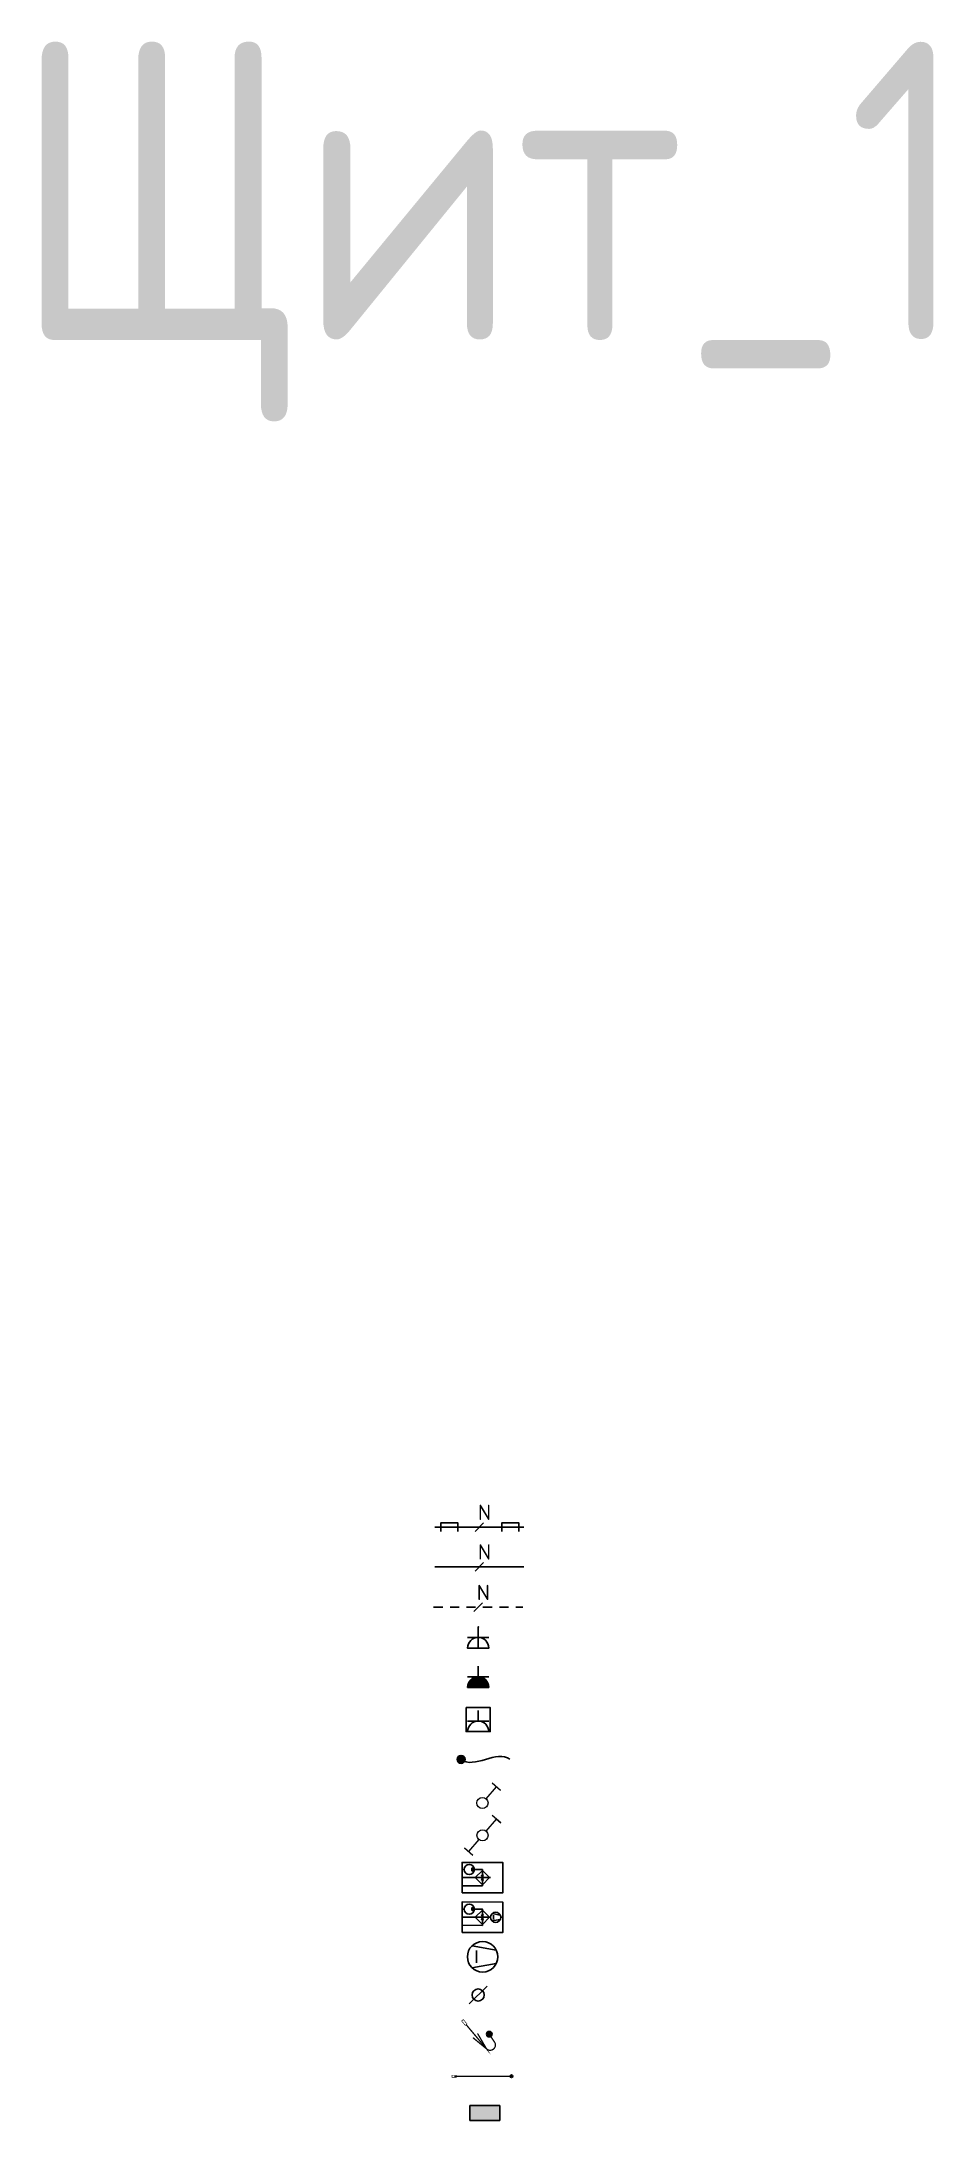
# Model space of a CAD drawing. Header units: millimetres. Extents: x -205 to 4435, y 0 to 4374.
# Drawn here: x -205.3 to -55.8, y 1140 to 1488.5 of the extents above; entities that cross this region are included whole.
import ezdxf

# ---------------------------------------------------------------- set-up
doc = ezdxf.new("R2010")
doc.units = ezdxf.units.MM
doc.set_wipeout_variables(frame=1)
doc.linetypes.add('JIS_02_0.7', pattern=[1.35, 0.75, -0.6])
for name, color, linetype in [('0_UNC_10 Доп. Оборудование', 1, 'Continuous'), ('0_UNC_3 Свет. Выключатели 230', 1, 'Continuous'), ('0_UNC_6 Обогрев. Оборудование', 1, 'Continuous'), ('0_UNC_8 ДСУП. Оборудование', 104, 'Continuous')]:
    doc.layers.add(name, color=color, linetype=linetype)
doc.layers.add('0_UNC_2 Розетки. Оборудование', color=7, linetype='Continuous', true_color=0x991b1e)
doc.styles.add('Unecom', font='GOST2304A_0.ttf', dxfattribs={"height": 2.5})
doc.styles.add('СГЕНЕРИР_СТИЛЬ_1', font='')
doc.styles.get('СГЕНЕРИР_СТИЛЬ_1').set_extended_font_data('Arial Кириллический')

msp = doc.modelspace()

# ---------------------------------------------------------------- texts
at = {"color": 6, "insert": (-50.04, 1456.69), "char_height": 50, "attachment_point": 6, "style": 'Unecom'}
msp.add_mtext_dynamic_manual_height_columns('Щит_1', width=317.8737, gutter_width=12.5, heights=[0], dxfattribs=at)

# ---------------------------------------------------------------- blocks, each defined once
blk = doc.blocks.new('кл лоток')
at = {"color": 30, "true_color": 0xf8991e}
for points in [[(23282, 227521), (24745, 227521)], [(23382, 227451), (23382, 227591), (23662, 227591), (23662, 227451)], [(23943, 227450), (24084, 227592)], [(24382, 227451), (24382, 227591), (24662, 227591), (24662, 227451)]]:
    blk.add_lwpolyline(points, dxfattribs=at)
at = {"color": 30, "true_color": 0xf8991e, "insert": (24668, 227763), "char_height": 250, "width": 1354, "attachment_point": 5, "style": 'СГЕНЕРИР_СТИЛЬ_1'}
blk.add_mtext('\\pxql;{\\fISOCPEUR|b0|i0|c204|p34;N}', dxfattribs=at)
blk = doc.blocks.new('кл потолок')
at = {"color": 1}
for points in [[(23282, 226871), (24745, 226871)], [(23943, 226800), (24084, 226942)]]:
    blk.add_lwpolyline(points, dxfattribs=at)
at = {"color": 1, "insert": (24668, 227113), "char_height": 250, "width": 1354, "attachment_point": 5, "style": 'СГЕНЕРИР_СТИЛЬ_1'}
blk.add_mtext('\\pxql;{\\fISOCPEUR|b0|i0|c204|p34;N}', dxfattribs=at)
blk = doc.blocks.new('кл по полу')
at = {"color": 1, "linetype": 'JIS_02_0.7', "ltscale": 200}
blk.add_lwpolyline([(66385, 226207), (67848, 226207)], dxfattribs=at)
at = {"color": 1}
blk.add_lwpolyline([(67045, 226136), (67187, 226278)], dxfattribs=at)
at = {"color": 1, "insert": (67771, 226449), "char_height": 250, "width": 1354, "attachment_point": 5, "style": 'СГЕНЕРИР_СТИЛЬ_1'}
blk.add_mtext('\\pxql;{\\fISOCPEUR|b0|i0|c204|p34;N}', dxfattribs=at)
blk = doc.blocks.new('*U300')
h = blk.add_hatch()
h.set_pattern_fill('ANGLE', color=6)
h.set_pattern_definition([(0, (0, 0), (0, 6.985), [5.08, -1.905]), (90, (0, 0), (-6.985, 4e-16), [5.08, -1.905])])
h.paths.add_polyline_path([(-0.65, -1.25, 1), (0.65, -1.25, 1)])
h = blk.add_hatch(color=0)
h.dxf.hatch_style = 1
h.paths.add_polyline_path([(-0.65, -1.25, 1), (0.65, -1.25, 1)])
at = {"color": 0, "linetype": 'ByBlock'}
blk.add_circle((0, -1.25), 0.653, dxfattribs=at)
at = {"color": 0, "linetype": 'ByBlock', "start_tangent": (7.660218, -6.306333), "end_tangent": (10.001371, -7.711266)}
blk.add_spline([(0, -1.25), (8, -1.23)], degree=3, dxfattribs=at)
at = {"color": 0, "style": 'Unecom'}
for tag, p in [('МОДЕЛЬ', (-8.78, 11.84)), ('АТРИБУТ', (-8.78, 8.89))]:
    blk.add_attdef(tag, p, '', height=2.5, dxfattribs=at)
for tag, p, flags in [('ГРУППА', (6.72, 11.84), 9), ('НАЗНАЧЕНИЕ', (6.72, 8.89), 1), ('МОЩНОСТЬ', (0, 0), 9), ('НАИМЕНОВАНИЕ', (0, 0), 9)]:
    blk.add_attdef(tag, p, '', height=2.5, dxfattribs=dict(at, flags=flags))
blk = doc.blocks.new('*U294')
at = {"color": 0, "linetype": 'ByBlock', "lineweight": -2}
for points in [[(1.74, 0), (-1.74, 0)], [(1.74, -1.74), (-1.74, -1.74)]]:
    blk.add_lwpolyline(points, dxfattribs=at)
at = {"color": 0, "ltscale": 0.4}
for points in [[(0, -1.74), (0, 0)], [(0, -3.47), (0, -1.74)]]:
    blk.add_lwpolyline(points, dxfattribs=at)
at = {"color": 0, "linetype": 'ByBlock', "lineweight": -2}
blk.add_arc((0, 0), 1.74, 180, 0, dxfattribs=at)
for p in [(-1.74, 0), (1.74, 0), (0, -3.47)]:
    blk.add_point(p, dxfattribs=at)
at = {"color": 18, "true_color": 0x000000, "style": 'Unecom', "flags": 1}
for tag, p in [('НАЗНАЧЕНИЕ', (-2.52, 0.68)), ('ГРУППА', (-2.52, -2.27))]:
    blk.add_attdef(tag, p, '', height=2.5, rotation=180, dxfattribs=at)
at = {"layer": 'Defpoints', "style": 'Unecom'}
for tag, p in [('АТРИБУТ', (12.97, 0.68)), ('МОДЕЛЬ', (12.97, -2.27))]:
    blk.add_attdef(tag, p, '', height=2.5, rotation=180, dxfattribs=at)
blk = doc.blocks.new('*U295')
at = {"ltscale": 0.4}
h = blk.add_hatch(color=0, dxfattribs=at)
h.dxf.hatch_style = 1
h.paths.add_polyline_path([(0, -1.74), (0, 0), (-1.74, 0, 0.414214)])
h = blk.add_hatch(color=0, dxfattribs=at)
h.dxf.hatch_style = 1
h.paths.add_polyline_path([(0, -1.74, 0.414214), (1.74, 0), (0, 0)])
at = {"color": 0, "linetype": 'ByBlock', "lineweight": -2}
for points in [[(1.74, 0), (-1.74, 0)], [(1.74, -1.74), (-1.74, -1.74)]]:
    blk.add_lwpolyline(points, dxfattribs=at)
at = {"color": 0, "ltscale": 0.4}
blk.add_lwpolyline([(0, -3.47), (0, -1.74)], dxfattribs=at)
at = {"color": 0, "linetype": 'ByBlock', "lineweight": -2}
blk.add_arc((0, 0), 1.74, 180, 0, dxfattribs=at)
at = {"color": 18, "true_color": 0x000000, "style": 'Unecom', "flags": 1}
for tag, p in [('НАЗНАЧЕНИЕ', (-2.52, 0.68)), ('ГРУППА', (-2.52, -2.27))]:
    blk.add_attdef(tag, p, '', height=2.5, rotation=180, dxfattribs=at)
at = {"layer": 'Defpoints', "style": 'Unecom'}
for tag, p in [('АТРИБУТ', (12.97, 0.68)), ('МОДЕЛЬ', (12.97, -2.27))]:
    blk.add_attdef(tag, p, '', height=2.5, rotation=180, dxfattribs=at)
blk = doc.blocks.new('*U296')
at = {"color": 0, "ltscale": 0.4}
blk.add_lwpolyline([(1.98, -3.95), (-1.98, -3.95), (-1.98, 0), (1.98, 0)], close=True, dxfattribs=at)
at = {"color": 0, "linetype": 'ByBlock', "lineweight": -2}
for points in [[(1.74, 0), (-1.74, 0)], [(1.74, -1.74), (-1.74, -1.74)]]:
    blk.add_lwpolyline(points, dxfattribs=at)
at = {"color": 0, "ltscale": 0.4}
blk.add_lwpolyline([(0, -3.47), (0, -1.74)], dxfattribs=at)
at = {"color": 0, "linetype": 'ByBlock', "lineweight": -2}
blk.add_arc((0, 0), 1.74, 180, 0, dxfattribs=at)
at = {"color": 18, "true_color": 0x000000, "style": 'Unecom', "flags": 1}
for tag, p in [('НАЗНАЧЕНИЕ', (-2.52, 0.68)), ('ГРУППА', (-2.52, -2.27))]:
    blk.add_attdef(tag, p, '', height=2.5, rotation=180, dxfattribs=at)
at = {"layer": 'Defpoints', "style": 'Unecom'}
for tag, p in [('АТРИБУТ', (12.97, 0.68)), ('МОДЕЛЬ', (12.97, -2.27))]:
    blk.add_attdef(tag, p, '', height=2.5, rotation=180, dxfattribs=at)
blk = doc.blocks.new('*U301')
at = {"color": 0}
blk.add_wipeout([(-0.87, 0.86), (-0.86, 0.94), (-0.85, 1.04), (-0.81, 1.19), (-0.75, 1.3), (-0.65, 1.44), (-0.5, 1.57), (-0.34, 1.66), (-0.16, 1.72), (0.01, 1.73), (0.2, 1.71), (0.39, 1.64), (0.52, 1.56), (0.64, 1.45), (0.76, 1.3), (0.81, 1.17), (0.85, 1.02), (0.86, 0.87), (0.86, 0.75), (0.83, 0.63), (0.79, 0.5), (0.71, 0.36), (0.63, 0.27), (0.52, 0.18), (0.38, 0.09), (0.2, 0.03), (0, 0), (-0.13, 0.01), (-0.3, 0.05), (-0.47, 0.14), (-0.59, 0.23), (-0.72, 0.39), (-0.8, 0.54), (-0.86, 0.72)], dxfattribs=at)
blk.add_wipeout([(-0.87, 0.87), (-0.86, 0.96), (-0.84, 1.07), (-0.81, 1.19), (-0.75, 1.3), (-0.69, 1.4), (-0.61, 1.49), (-0.5, 1.57), (-0.41, 1.63), (-0.27, 1.69), (-0.16, 1.72), (-0.04, 1.73), (0.05, 1.73), (0.2, 1.71), (0.34, 1.66), (0.44, 1.62), (0.55, 1.53), (0.64, 1.45), (0.73, 1.34), (0.79, 1.23), (0.84, 1.09), (0.86, 0.95), (0.86, 0.79), (0.83, 0.63), (0.77, 0.48), (0.71, 0.36), (0.63, 0.27), (0.52, 0.18), (0.41, 0.1), (0.28, 0.05), (0.12, 0.01), (-0.06, 0), (-0.19, 0.02), (-0.35, 0.07), (-0.47, 0.14), (-0.59, 0.23), (-0.68, 0.33), (-0.76, 0.45), (-0.83, 0.62), (-0.86, 0.76)], dxfattribs=at)
at = {"color": 0, "lineweight": 13}
blk.add_lwpolyline([(0, 1.73), (0, 4.18), (0.87, 4.18), (-0.87, 4.18)], dxfattribs=at)
blk.add_circle((0, 0.87), 0.867, dxfattribs=at)
blk.add_circle((0, 0.87), 0.867, dxfattribs=at)
blk.add_circle((0, 0.87), 0.867, dxfattribs=at)
blk.add_circle((0, 0.87), 0.867, dxfattribs=at)
blk.add_circle((0, 0.87), 0.867, dxfattribs=at)
blk.add_circle((0, 0.87), 0.867, dxfattribs=at)
at = {"color": 0, "style": 'Unecom', "flags": 9}
for tag in ['ГРУППА', 'НАИМЕНОВАНИЕ']:
    blk.add_attdef(tag, (0, 0), '', height=2.5, dxfattribs=at)
blk = doc.blocks.new('*U302')
at = {"color": 0, "lineweight": 13}
for points in [[(0, 1.73), (0, 4.18), (0.87, 4.18), (-0.87, 4.18)], [(0, 0), (0, -2.44), (-0.87, -2.44), (0.87, -2.44)]]:
    blk.add_lwpolyline(points, dxfattribs=at)
blk.add_circle((0, 0.87), 0.867, dxfattribs=at)
blk.add_circle((0, 0.87), 0.867, dxfattribs=at)
blk.add_circle((0, 0.87), 0.867, dxfattribs=at)
blk.add_circle((0, 0.87), 0.867, dxfattribs=at)
blk.add_circle((0, 0.87), 0.867, dxfattribs=at)
at = {"color": 0, "style": 'Unecom', "flags": 9}
for tag in ['ГРУППА', 'НАИМЕНОВАНИЕ']:
    blk.add_attdef(tag, (0, 0), '', height=2.5, dxfattribs=at)
blk = doc.blocks.new('*U309')
at = {"color": 0}
for p, q in [((-3.03, 1.33), (-3.36, 1.33)), ((-1.79, 1.58), (-1.36, 1.33)), ((-1.79, 1.58), (-1.79, 1.08)), ((-1.79, 1.08), (-1.36, 1.33)), ((-0.03, -0.01), (-0.16, 0.47)), ((-0.03, -0.01), (-0.16, 0.47)), ((-0.03, 1.17), (-0.03, -1.19)), ((-0.03, -0.01), (0.1, 0.47)), ((-0.03, -0.01), (0.1, 0.47)), ((1.3, -0.01), (-3.36, 0)), ((-0.03, -0.01), (-0.16, -0.49)), ((-0.03, -0.01), (-0.16, -0.49)), ((-0.03, -0.01), (0.1, -0.49)), ((-0.03, -0.01), (0.1, -0.49))]:
    blk.add_line(p, q, dxfattribs=at)
for points in [[(-3.37, -2.5), (3.3, -2.52), (3.31, 2.48), (-3.36, 2.5)], [(-0.03, -1.19), (1.15, -0.01), (-0.03, 1.17), (-1.21, -0.01)]]:
    blk.add_lwpolyline(points, close=True, dxfattribs=at)
for points in [[(-0.03, 1.17), (-0.03, 1.32), (-1.36, 1.33)], [(-3.37, -1.33), (-0.03, -1.34), (-0.03, -1.19)]]:
    blk.add_lwpolyline(points, dxfattribs=at)
blk.add_circle((-2.19, 1.33), 0.833, dxfattribs=at)
at = {"color": 18, "true_color": 0x000000, "style": 'Unecom'}
blk.add_attdef('KV.', (-1.32, 6.58), '', height=2.5, dxfattribs=at)
blk = doc.blocks.new('*U308')
at = {"color": 18, "true_color": 0x000000, "style": 'Unecom'}
blk.add_attdef('K.', (-0.73, 5.12), '', height=2.5, dxfattribs=at)
at = {"color": 0}
blk.add_wipeout([(-3.37, -2.5), (-3.36, 2.5), (3.31, 2.48), (3.3, -2.52)], dxfattribs=at)
for p, q in [((-3.03, 1.33), (-3.36, 1.33)), ((-1.79, 1.58), (-1.36, 1.33)), ((-1.79, 1.58), (-1.79, 1.08)), ((-1.79, 1.08), (-1.36, 1.33)), ((-0.03, -0.01), (-0.16, 0.47)), ((-0.03, -0.01), (-0.16, 0.47)), ((-0.03, 1.17), (-0.03, -1.19)), ((-0.03, -0.01), (0.1, 0.47)), ((-0.03, -0.01), (0.1, 0.47)), ((1.56, 0.59), (2.89, 0.35)), ((1.8, -0.35), (1.81, 0.32)), ((1.3, -0.01), (-3.36, 0)), ((-0.03, -0.01), (-0.16, -0.49)), ((-0.03, -0.01), (-0.16, -0.49)), ((-0.03, -0.01), (0.1, -0.49)), ((-0.03, -0.01), (0.1, -0.49)), ((1.56, -0.62), (2.88, -0.39)), ((2.97, -0.02), (3.3, -0.02))]:
    blk.add_line(p, q, dxfattribs=at)
for points in [[(-3.37, -2.5), (3.3, -2.52), (3.31, 2.48), (-3.36, 2.5)], [(-0.03, -1.19), (1.15, -0.01), (-0.03, 1.17), (-1.21, -0.01)]]:
    blk.add_lwpolyline(points, close=True, dxfattribs=at)
for points in [[(-0.03, 1.17), (-0.03, 1.32), (-1.36, 1.33)], [(-3.37, -1.33), (-0.03, -1.34), (-0.03, -1.19)]]:
    blk.add_lwpolyline(points, dxfattribs=at)
for centre in [(-2.19, 1.33), (2.14, -0.02)]:
    blk.add_circle(centre, 0.833, dxfattribs=at)
blk = doc.blocks.new('*U306')
at = {"color": 18, "true_color": 0x000000, "style": 'Unecom'}
blk.add_attdef('V.', (-0.77, 5.77), '', height=2.5, dxfattribs=at)
at = {"color": 0}
blk.add_wipeout([(0.02, 2.5), (0.57, 2.44), (1.01, 2.29), (1.41, 2.07), (1.82, 1.72), (2.05, 1.43), (2.19, 1.21), (2.33, 0.92), (2.45, 0.52), (2.5, 0.17), (2.5, -0.15), (2.47, -0.4), (2.4, -0.72), (2.28, -1.03), (2.16, -1.26), (1.96, -1.55), (1.73, -1.81), (1.46, -2.03), (1.21, -2.19), (0.82, -2.36), (0.58, -2.43), (0.28, -2.49), (-0.02, -2.5), (-0.24, -2.49), (-0.51, -2.45), (-0.85, -2.36), (-1.16, -2.22), (-1.37, -2.1), (-1.56, -1.95), (-1.77, -1.77), (-1.92, -1.6), (-2.08, -1.39), (-2.21, -1.17), (-2.31, -0.97), (-2.37, -0.79), (-2.42, -0.62), (-2.48, -0.31), (-2.5, 0.02), (-2.48, 0.31), (-2.41, 0.69), (-2.31, 0.95), (-2.26, 1.08), (-2.15, 1.28), (-2.03, 1.47), (-1.94, 1.58), (-1.84, 1.7), (-1.64, 1.89), (-1.46, 2.03), (-1.28, 2.15), (-1.04, 2.28), (-0.86, 2.35), (-0.66, 2.41), (-0.49, 2.45), (-0.24, 2.49)], dxfattribs=at)
for p, q in [((-1.72, 1.82), (2.25, 1.09)), ((-1.01, -0.99), (-0.99, 1.01)), ((-1.75, -1.79), (2.24, -1.12))]:
    blk.add_line(p, q, dxfattribs=at)
blk.add_circle((0, 0), 2.5, dxfattribs=at)
blk = doc.blocks.new('*U307')
at = {"ltscale": 100}
blk.add_line((-0.73, 0.73), (0.73, -0.73), dxfattribs=at)
blk.add_circle((0, 0), 0.5, dxfattribs=at)
blk = doc.blocks.new('A$Ce35f26d7')
h = blk.add_hatch(color=7)
h.set_gradient(color1=(255, 255, 255), one_color=1, tint=1, name='HEMISPHERICAL')
h.paths.add_polyline_path([(-210, 210), (210, 210), (0, 0)])
at = {"ltscale": 100}
h = blk.add_hatch(color=3, dxfattribs=at)
h.paths.add_polyline_path([(-210, 210), (-210, 0), (0, 0)])
h.paths.add_polyline_path([(210, 0), (210, 210), (0, 0)])
at = {"color": 3, "ltscale": 100}
for p, q in [((210, 210), (-210, 210)), ((-210, 0), (-210, 210)), ((210, 0), (-210, 0)), ((210, 0), (210, 210))]:
    blk.add_line(p, q, dxfattribs=at)
blk = doc.blocks.new('456456')
h = blk.add_hatch(color=6)
h.dxf.hatch_style = 1
h.set_gradient(color1=(255, 0, 255), color2=(235, 0, 235), one_color=1, tint=0.46)
edge = h.paths.add_edge_path()
edge.add_arc((-62872, -57076), 21.5, 0, 360)
at = {"color": 6, "ltscale": 10}
blk.add_circle((-62872, -57076), 21.5, dxfattribs=at)
blk = doc.blocks.new('1nit')
h = blk.add_hatch(color=256)
h.dxf.hatch_style = 1
h.set_gradient(color1=(255, 0, 255), color2=(235, 0, 235), one_color=1, tint=0.46)
edge = h.paths.add_edge_path()
edge.add_arc((206291, 102977), 72.6, -73.2651, 286.7349)
at = {"color": 5, "const_width": 15.4}
blk.add_lwpolyline([(206871, 103244), (206917, 103206), (207015, 103323), (206969, 103361)], close=True, dxfattribs=at)
at = {"color": 1, "ltscale": 10, "const_width": 33.8}
blk.add_lwpolyline([(206362, 102594, -0.893774), (206153, 102771)], format="xyb", dxfattribs=at)
for points in [[(206153, 102771), (206291, 102977)], [(206894, 103225), (206362, 102594), (206597, 102996), (206362, 102594), (206719, 102888)]]:
    blk.add_lwpolyline(points, dxfattribs=at)
at = {"color": 6, "ltscale": 10}
blk.add_circle((206291, 102977), 72.6, dxfattribs=at)

# ---------------------------------------------------------------- linework, layer by layer
at = {"layer": '0_UNC_6 Обогрев. Оборудование', "color": 5, "const_width": 0.1}
msp.add_lwpolyline([(-135.76, 1147.59), (-135.76, 1147.21), (-136.52, 1147.21), (-136.52, 1147.59)], close=True, dxfattribs=at)
at = {"layer": '0_UNC_6 Обогрев. Оборудование', "color": 1, "const_width": 0.2}
msp.add_lwpolyline([(-136.14, 1147.4), (-126.54, 1147.4)], dxfattribs=at)

# ---------------------------------------------------------------- block references
at = {"xscale": 0.01022126537219668, "yscale": 0.01022126537219668, "zscale": 0.01022126537219668}
for name in ['кл лоток', 'кл потолок']:
    msp.add_blockref(name, (-377.38, -1086.08), dxfattribs=at)
at = {"linetype": 'JIS_02_0.7', "xscale": 0.01022126537219668, "yscale": 0.01022126537219668, "zscale": 0.01022126537219668}
msp.add_blockref('кл по полу', (-818.14, -1086.08), dxfattribs=at)
at = {"layer": '0_UNC_10 Доп. Оборудование', "color": 114, "true_color": 0x139b48, "xscale": 1.022126537219668, "yscale": 1.022126537219668, "zscale": 1.022126537219668}
msp.add_blockref('*U309', (-131.38, 1180.71), dxfattribs=at)
at = {"layer": '0_UNC_2 Розетки. Оборудование', "ltscale": 200, "xscale": 1.022126537219668, "yscale": 1.022126537219668, "zscale": 1.022126537219668, "rotation": 180}
for name, p in [('*U294', (-132.12, 1219.2)), ('*U295', (-132.12, 1212.61)), ('*U296', (-132.12, 1205.18))]:
    msp.add_blockref(name, p, dxfattribs=at)
at = {"layer": '0_UNC_2 Розетки. Оборудование', "linetype": 'ByBlock', "xscale": 1.022126537219668, "yscale": 1.022126537219668, "zscale": 1.022126537219668}
msp.add_blockref('*U300', (-134.98, 1201.81), dxfattribs=at)
at = {"layer": '0_UNC_3 Свет. Выключатели 230', "color": 244, "true_color": 0x991b1e, "xscale": 1.079690140658838, "yscale": 1.079690140658838, "zscale": 1.079690140658838, "rotation": 319.1874184776055}
msp.add_blockref('*U301', (-132.02, 1192.51), dxfattribs=at)
at = {"layer": '0_UNC_6 Обогрев. Оборудование', "color": 3, "xscale": -0.006409635717589157, "yscale": 0.006409635717589157, "zscale": 0.006409635717589157}
msp.add_blockref('1nit', (1191.98, 494.41), dxfattribs=at)
at = {"layer": '0_UNC_6 Обогрев. Оборудование', "xscale": -0.01001505580873305, "yscale": 0.01001505580873305, "zscale": 0.01001505580873305, "rotation": 180}
msp.add_blockref('456456', (503.13, 575.78), dxfattribs=at)
at = {"layer": '0_UNC_6 Обогрев. Оборудование', "lineweight": 50, "xscale": -0.01201806697048293, "yscale": 0.01201806697048293, "zscale": 0.01201806697048293, "rotation": 180.0427484413313}
msp.add_blockref('A$Ce35f26d7', (-131, 1142.52), dxfattribs=at)
at = {"layer": '0_UNC_8 ДСУП. Оборудование', "linetype": 'ByBlock', "lineweight": -3, "xscale": 2.044253074439335, "yscale": 2.044253074439335, "zscale": 2.044253074439335, "rotation": 270}
msp.add_blockref('*U307', (-132.12, 1161.03), dxfattribs=at)

msp.set_redraw_order([(e.dxf.handle, doc.entitydb.next_handle()) for e in msp.query("TEXT MTEXT ATTDEF DIMENSION ARC_DIMENSION")])  # texts and dimensions are drawn at this point

# ---------------------------------------------------------------- next in the draw order: block references
at = {"layer": '0_UNC_10 Доп. Оборудование', "color": 114, "true_color": 0x139b48, "xscale": 1.022126537219668, "yscale": 1.022126537219668, "zscale": 1.022126537219668}
msp.add_blockref('*U308', (-131.38, 1174.07), dxfattribs=at)
at = {"layer": '0_UNC_3 Свет. Выключатели 230', "color": 244, "true_color": 0x991b1e, "xscale": 1.079690140658838, "yscale": 1.079690140658838, "zscale": 1.079690140658838, "rotation": 319.1874184776055}
msp.add_blockref('*U302', (-132.01, 1187.09), dxfattribs=at)

# ---------------------------------------------------------------- next in the draw order: block references
at = {"layer": '0_UNC_10 Доп. Оборудование', "color": 4, "xscale": 1.022126537219668, "yscale": 1.022126537219668, "zscale": 1.022126537219668}
msp.add_blockref('*U306', (-131.38, 1167.43), dxfattribs=at)

doc.saveas('drawing.dxf')
